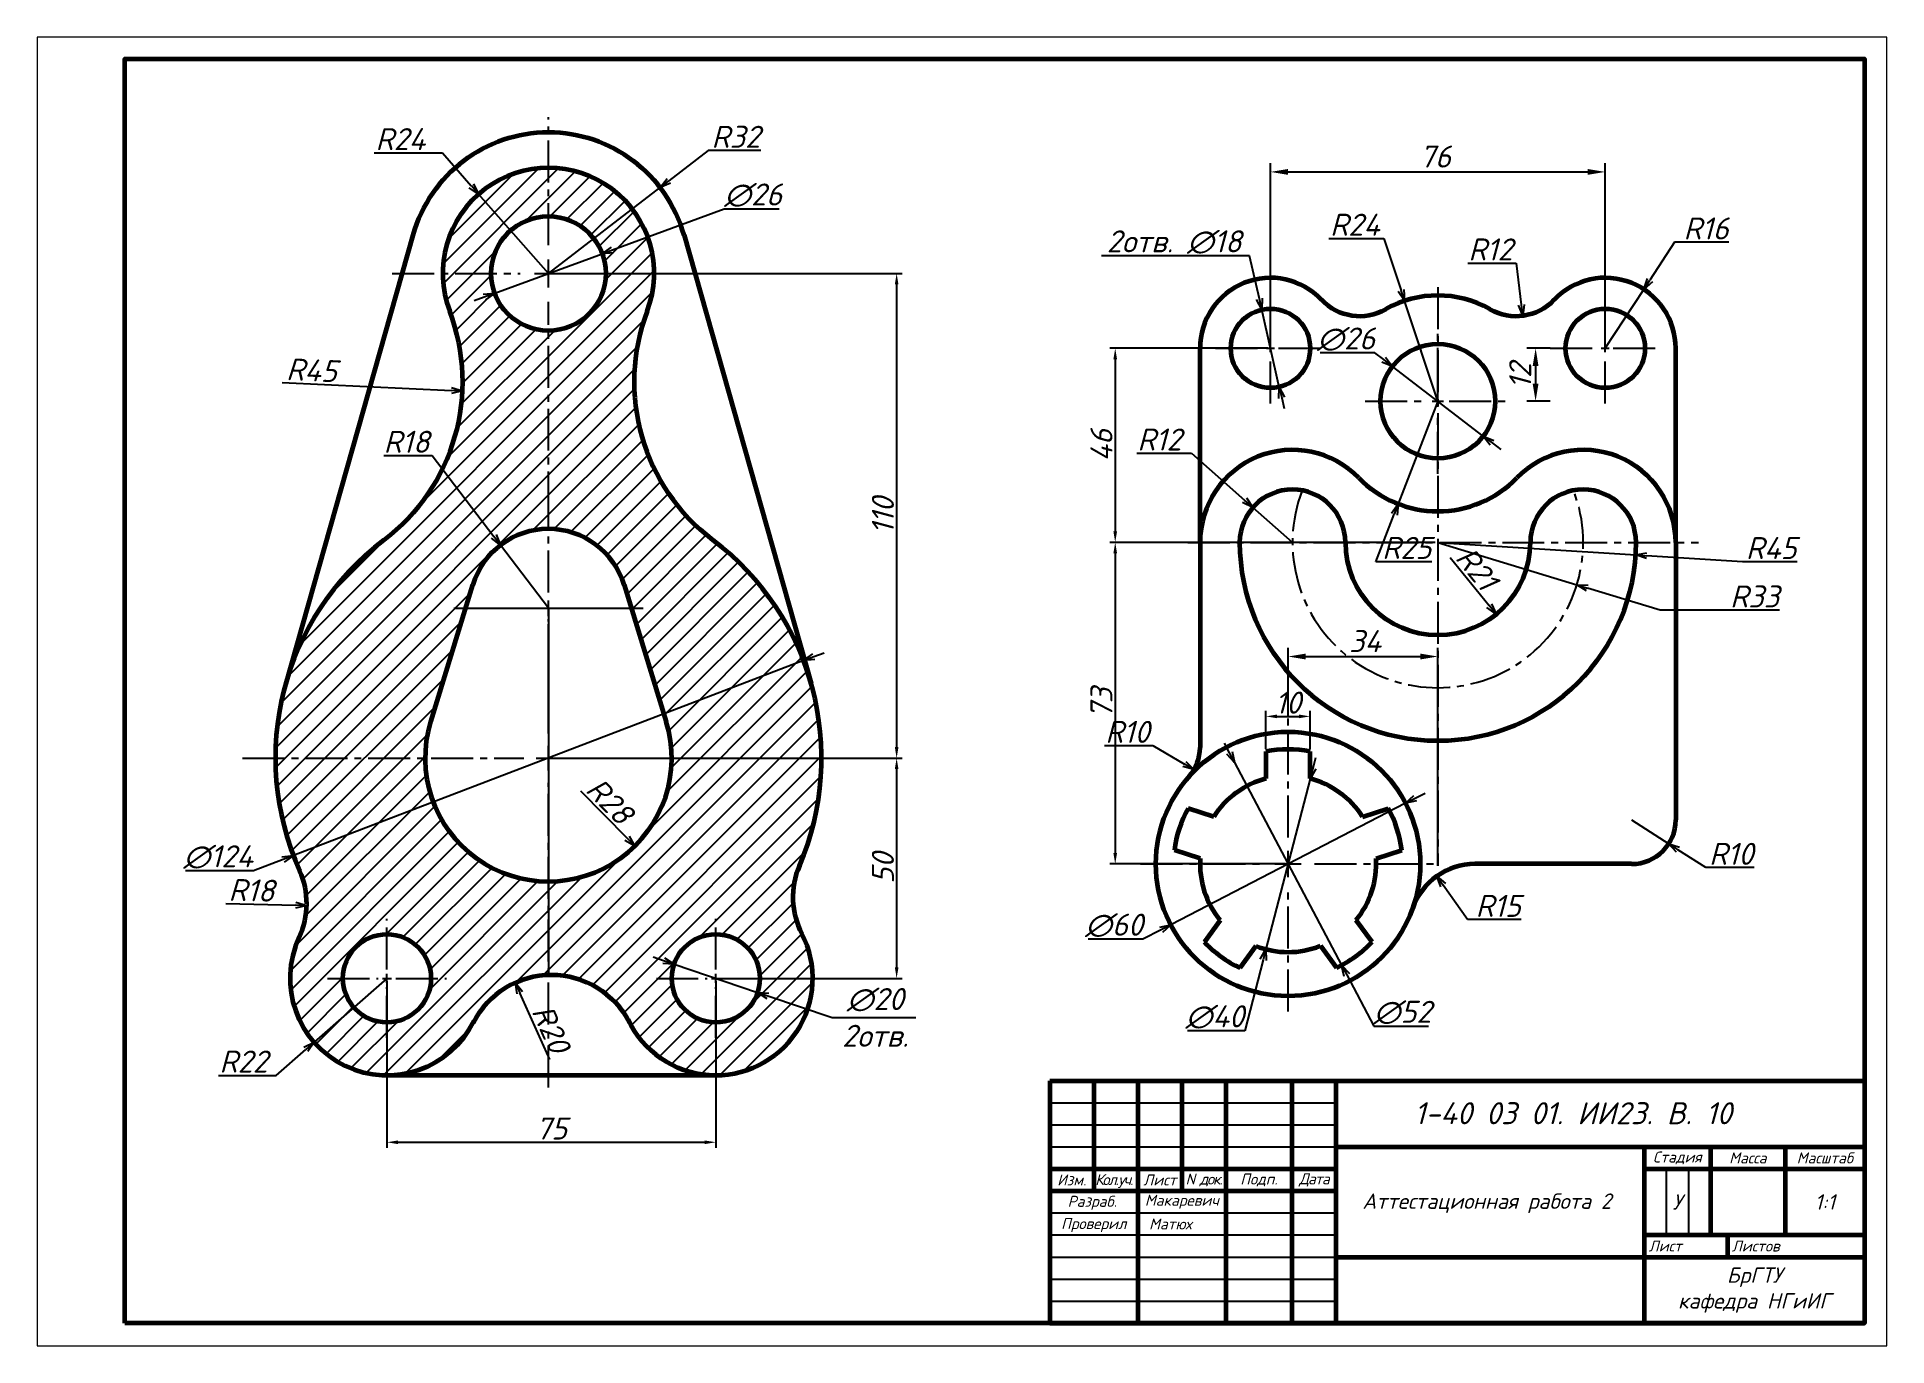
# Paper-space layout 'Лист1' of a CAD drawing. Header units: millimetres. Extents: x -2 to 418, y -3 to 295.
# The model-space entities are those that its viewports show. They can reach past a viewport. Long polylines and large blocks are cut down to what shows.
import ezdxf

# ---------------------------------------------------------------- set-up
doc = ezdxf.new("R2010")
doc.units = ezdxf.units.MM
doc.header["$LTSCALE"] = 0.5
doc.linetypes.add('CENTER2', pattern=[28.575, 19.05, -3.175, 3.175, -3.175])
doc.styles.add('GOST-2.304_Type-B', font='isocpeui.ttf')
doc.styles.add('SPDS', font='isocpeur.ttf', dxfattribs={"oblique": 15})
doc.dimstyles.new('Copy(2) of STANDARD', dxfattribs={"dimscale": 0, "dimtxt": 5, "dimasz": 4, "dimexe": 2, "dimexo": 0, "dimgap": 1, "dimtad": 1, "dimdec": 0, "dimzin": 12, "dimdsep": 46, "dimtxsty": 'SPDS', "dimcen": -3, "dimclrd": 256, "dimclre": 256, "dimadec": 0, "dimazin": 0, "dimtfac": 1, "dimtdec": 0, "dimtmove": 0, "dimatfit": 1, "dimfxl": 1, "dimtolj": 1, "dimtzin": 0, "dimarcsym": 0})
doc.dimstyles.new('SPDS', dxfattribs={"dimscale": 0, "dimtxt": 5, "dimasz": 2.5, "dimexe": 1.25, "dimexo": 0.625, "dimtad": 1, "dimtoh": 1, "dimdec": 0, "dimrnd": 0.001, "dimtxsty": 'SPDS', "dimcen": 2.5, "dimdle": 2, "dimadec": 0, "dimazin": 2, "dimtfac": 1, "dimtdec": 0, "dimtmove": 1, "dimatfit": 3, "dimfxl": 1, "dimtolj": 1, "dimtzin": 0, "dimarcsym": 0})
doc.dimstyles.new('SPDS$3', dxfattribs={"dimscale": 0, "dimtxt": 5, "dimasz": 2.5, "dimexe": 0.18, "dimexo": 0.0625, "dimtad": 1, "dimtoh": 1, "dimdec": 0, "dimrnd": 0.001, "dimzin": 0, "dimdsep": 46, "dimtxsty": 'SPDS', "dimblk": 'OPEN30', "dimblk1": 'OPEN30', "dimblk2": 'OPEN30', "dimcen": 2.5, "dimadec": 0, "dimazin": 0, "dimtfac": 1, "dimtdec": 0, "dimtmove": 0, "dimatfit": 1, "dimfxl": 1, "dimtolj": 1, "dimtzin": 0, "dimarcsym": 0})
doc.dimstyles.new('SPDS$4', dxfattribs={"dimscale": 0, "dimtxt": 5, "dimasz": 2.5, "dimexe": 0.18, "dimexo": 0.0625, "dimtad": 1, "dimtoh": 1, "dimdec": 0, "dimrnd": 0.001, "dimzin": 0, "dimdsep": 46, "dimtxsty": 'SPDS', "dimblk": 'OPEN30', "dimblk2": 'OPEN30', "dimcen": 2.5, "dimadec": 0, "dimazin": 0, "dimtfac": 1, "dimtdec": 0, "dimtmove": 0, "dimatfit": 3, "dimfxl": 1, "dimtolj": 1, "dimtzin": 0, "dimarcsym": 0})

psp = doc.layouts.new('Лист1')

msp = doc.modelspace()

# ---------------------------------------------------------------- texts
at = {"color": 1, "linetype": 'Continuous', "attachment_point": 5, "style": 'GOST-2.304_Type-B'}
for s, insert, char_height, width in [('1-40 03 01. ИИ23. В. 10', (329.13, 47.87), 5, 100.7852), ('Макаревич', (240.32, 27.77), 2.5, 18), ('Матюх', (237.69, 22.73), 2.5, 18)]:
    msp.add_mtext(s, dxfattribs=dict(at, insert=insert, char_height=char_height, width=width))
at = {"linetype": 'Continuous', "style": 'GOST-2.304_Type-B'}
for s, insert, char_height, width, attachment_point in [('Стадия', (352.81, 37.73), 2.5, 13, 5), ('Масса', (368.81, 37.73), 2.5, 15, 5), ('Масштаб', (386.31, 37.73), 2.5, 16, 5), ('Изм.', (215.31, 32.73), 2.5, 8, 5), ('{\\T0.8;Кол.уч.}', (224.91, 32.47), 2.5, 9, 5), ('Лист', (235.31, 32.73), 2.5, 8, 5), ('{\\T0.8;N док.}', (245.31, 32.73), 2.5, 9, 5), ('Подп.', (257.81, 32.73), 2.5, 13, 5), ('{\\T0.9;Дата}', (270.31, 32.73), 2.5, 8, 5), ('{\\C1;Аттестационная работа 2}', (309.56, 27.44), 3.5, 61.571, 5), ('У', (352.81, 27.73), 3.5, 3, 5), ('1:1', (386.31, 27.73), 3.5, 16, 5), ('Разраб.', (219.97, 27.53), 2.5, 18, 5), ('Проверил', (220.31, 22.47), 2.5, 18, 5), ('Лист', (346.31, 17.73), 2.5, 16.8636, 4), ('Листов', (365.17, 17.73), 2.5, 29.1364, 4), ('БрГТУ \\Pкафедра НГиИГ', (370.31, 7.73), 3.5, 48, 5)]:
    msp.add_mtext(s, dxfattribs=dict(at, insert=insert, char_height=char_height, width=width, attachment_point=attachment_point))

# ---------------------------------------------------------------- blocks, each defined once
blk = doc.blocks.new('*U15')
at = {"color": 0, "linetype": 'CENTER2', "transparency": 16777216}
for p, q in [((0, 6), (0, 33.5)), ((-33.5, 0), (-6, 0)), ((6, 0), (33.5, 0)), ((0, -33.5), (0, -6))]:
    blk.add_line(p, q, dxfattribs=at)
at = {"color": 0, "linetype": 'Continuous', "transparency": 16777216}
for p, q in [((-3, 0), (3, 0)), ((0, -3), (0, 3))]:
    blk.add_line(p, q, dxfattribs=at)
blk = doc.blocks.new('*U16')
at = {"color": 0, "linetype": 'CENTER2', "transparency": 16777216}
for p, q in [((0, 2.6), (0, 16.5)), ((-16.5, 0), (-2.6, 0)), ((2.6, 0), (16.5, 0)), ((0, -16.5), (0, -2.6))]:
    blk.add_line(p, q, dxfattribs=at)
at = {"color": 0, "linetype": 'Continuous', "transparency": 16777216}
for p, q in [((-1.3, 0), (1.3, 0)), ((0, -1.3), (0, 1.3))]:
    blk.add_line(p, q, dxfattribs=at)
blk = doc.blocks.new('*U18')
for p, q in [((-4.98, 2.83), (-4.98, -3.31)), ((4.98, 2.83), (4.98, -3.31))]:
    blk.add_line(p, q)
for start, end in [(90, 101.0355), (78.9645, 90)]:
    blk.add_arc((0, -22.69), 26, start, end)
blk = doc.blocks.new('*U19')
at = {"color": 0, "linetype": 'ByBlock', "lineweight": -2, "transparency": 16777216}
blk.add_blockref('*U18', (62.48, 120.26), dxfattribs=at)
for p, rotation in [((40.91, 104.59), 72), ((84.06, 104.59), 288), ((49.15, 79.22), 144), ((75.81, 79.22), 216)]:
    blk.add_blockref('*U18', p, dxfattribs=dict(at, rotation=rotation))
blk = doc.blocks.new('*U20')
at = {"color": 0, "linetype": 'CENTER2', "transparency": 16777216}
for p, q in [((0, 1.8), (0, 12.5)), ((-12.5, 0), (-1.8, 0)), ((1.8, 0), (12.5, 0)), ((0, -12.5), (0, -1.8))]:
    blk.add_line(p, q, dxfattribs=at)
at = {"color": 0, "linetype": 'Continuous', "transparency": 16777216}
for p, q in [((-0.9, 0), (0.9, 0)), ((0, -0.9), (0, 0.9))]:
    blk.add_line(p, q, dxfattribs=at)
blk = doc.blocks.new('*U21')
at = {"color": 0, "linetype": 'CENTER2', "transparency": 16777216}
for p, q in [((0, 1.8), (0, 12.5)), ((-12.5, 0), (-1.8, 0)), ((1.8, 0), (12.5, 0)), ((0, -12.5), (0, -1.8))]:
    blk.add_line(p, q, dxfattribs=at)
at = {"color": 0, "linetype": 'Continuous', "transparency": 16777216}
for p, q in [((-0.9, 0), (0.9, 0)), ((0, -0.9), (0, 0.9))]:
    blk.add_line(p, q, dxfattribs=at)
blk = doc.blocks.new('*D22')
at = {"lineweight": -2, "transparency": 16777216}
for p, q in [((260.44, 221.5), (260.44, 263.54)), ((264.44, 261.54), (332.44, 261.54)), ((336.44, 221.5), (336.44, 263.54))]:
    blk.add_line(p, q, dxfattribs=at)
at = {"lineweight": -3, "transparency": 16777216}
for points in [[(264.44, 262.21), (264.44, 260.88), (260.44, 261.54)], [(332.44, 262.21), (332.44, 260.88), (336.44, 261.54)]]:
    blk.add_solid(points, dxfattribs=at)
at = {"layer": 'Defpoints', "color": 0, "lineweight": -3, "transparency": 16777216}
for p in [(336.44, 261.54), (260.44, 221.5), (336.44, 221.5)]:
    blk.add_point(p, dxfattribs=at)
at = {"color": 0, "transparency": 16777216, "insert": (297.85, 265.04), "char_height": 5, "attachment_point": 5, "style": 'SPDS'}
blk.add_mtext('\\A1;76', dxfattribs=at)
blk = doc.blocks.new('*D26')
at = {"lineweight": -2, "transparency": 16777216}
for p, q in [((323.94, 221.5), (318.63, 221.5)), ((320.63, 217.5), (320.63, 213.5)), ((323.94, 209.5), (318.63, 209.5))]:
    blk.add_line(p, q, dxfattribs=at)
at = {"lineweight": -3, "transparency": 16777216}
for points in [[(319.96, 217.5), (321.29, 217.5), (320.63, 221.5)], [(319.96, 213.5), (321.29, 213.5), (320.63, 209.5)]]:
    blk.add_solid(points, dxfattribs=at)
at = {"layer": 'Defpoints', "color": 0, "lineweight": -3, "transparency": 16777216}
for p in [(323.94, 221.5), (320.63, 209.5), (323.94, 209.5)]:
    blk.add_point(p, dxfattribs=at)
at = {"color": 0, "transparency": 16777216, "insert": (317.13, 215.25), "char_height": 5, "attachment_point": 5, "rotation": 90, "style": 'SPDS'}
blk.add_mtext('\\A1;12', dxfattribs=at)
blk = doc.blocks.new('*D27')
at = {"lineweight": -2, "transparency": 16777216}
for p, q in [((264.44, 137.95), (264.44, 153.54)), ((268.44, 151.54), (294.44, 151.54)), ((298.44, 104.04), (298.44, 153.54))]:
    blk.add_line(p, q, dxfattribs=at)
at = {"lineweight": -3, "transparency": 16777216}
for points in [[(268.44, 152.2), (268.44, 150.87), (264.44, 151.54)], [(294.44, 152.2), (294.44, 150.87), (298.44, 151.54)]]:
    blk.add_solid(points, dxfattribs=at)
at = {"layer": 'Defpoints', "color": 0, "lineweight": -3, "transparency": 16777216}
for p in [(298.44, 151.54), (264.44, 137.95), (298.44, 104.04)]:
    blk.add_point(p, dxfattribs=at)
at = {"color": 0, "transparency": 16777216, "insert": (281.91, 155.04), "char_height": 5, "attachment_point": 5, "style": 'SPDS'}
blk.add_mtext('\\A1;34', dxfattribs=at)
blk = doc.blocks.new('_Open30')
at = {"color": 0, "linetype": 'ByBlock', "lineweight": -2}
for p, q in [((-1, 0.27), (0, 0)), ((0, 0), (-1, -0.27)), ((0, 0), (-1, 0))]:
    blk.add_line(p, q, dxfattribs=at)
blk = doc.blocks.new('*D28')
at = {"color": 0, "lineweight": -2, "transparency": 16777216}
for p, q in [((273.69, 246.43), (286.16, 246.43)), ((286.16, 246.43), (290.08, 234.65)), ((298.44, 209.5), (290.87, 232.27))]:
    blk.add_line(p, q, dxfattribs=at)
at = {"layer": 'Defpoints', "color": 0, "lineweight": -3, "transparency": 16777216}
for p in [(290.87, 232.27), (298.44, 209.5)]:
    blk.add_point(p, dxfattribs=at)
at = {"color": 0, "lineweight": -2, "transparency": 16777216, "xscale": 2.5, "yscale": 2.5, "zscale": 2.5, "rotation": 288.3980994859485}
blk.add_blockref('_Open30', (290.87, 232.27), dxfattribs=at)
at = {"color": 0, "transparency": 16777216, "insert": (279.61, 249.56), "char_height": 5, "attachment_point": 5, "style": 'SPDS'}
blk.add_mtext('\\A1;R24', dxfattribs=at)
blk = doc.blocks.new('*D29')
at = {"color": 0, "lineweight": -2, "transparency": 16777216}
for p, q in [((305.22, 240.83), (316.18, 240.83)), ((316.18, 240.83), (317.39, 231.4))]:
    blk.add_line(p, q, dxfattribs=at)
at = {"layer": 'Defpoints', "color": 0, "lineweight": -3, "transparency": 16777216}
for p in [(316.18, 240.83), (317.71, 228.92)]:
    blk.add_point(p, dxfattribs=at)
at = {"color": 0, "lineweight": -2, "transparency": 16777216, "xscale": 2.5, "yscale": 2.5, "zscale": 2.5, "rotation": 277.3100937656066}
blk.add_blockref('_Open30', (317.71, 228.92), dxfattribs=at)
at = {"color": 0, "transparency": 16777216, "insert": (310.39, 243.95), "char_height": 5, "attachment_point": 5, "style": 'SPDS'}
blk.add_mtext('\\A1;R12', dxfattribs=at)
blk = doc.blocks.new('*D30')
at = {"color": 0, "lineweight": -2, "transparency": 16777216}
for p, q in [((352.19, 245.58), (346.57, 236.98)), ((364.5, 245.58), (352.19, 245.58)), ((336.44, 221.5), (345.2, 234.89))]:
    blk.add_line(p, q, dxfattribs=at)
at = {"layer": 'Defpoints', "color": 0, "lineweight": -3, "transparency": 16777216}
for p in [(345.2, 234.89), (336.44, 221.5)]:
    blk.add_point(p, dxfattribs=at)
at = {"color": 0, "lineweight": -2, "transparency": 16777216, "xscale": 2.5, "yscale": 2.5, "zscale": 2.5, "rotation": 236.8171456549999}
blk.add_blockref('_Open30', (345.2, 234.89), dxfattribs=at)
at = {"color": 0, "transparency": 16777216, "insert": (359.33, 248.71), "char_height": 5, "attachment_point": 5, "style": 'SPDS'}
blk.add_mtext('\\A1;R16', dxfattribs=at)
blk = doc.blocks.new('*D31')
at = {"color": 0, "lineweight": -2, "transparency": 16777216}
for p, q in [((230.06, 197.67), (242.47, 197.67)), ((242.47, 197.67), (254.56, 187.03)), ((265.44, 177.45), (256.43, 185.38))]:
    blk.add_line(p, q, dxfattribs=at)
at = {"layer": 'Defpoints', "color": 0, "lineweight": -3, "transparency": 16777216}
for p in [(256.43, 185.38), (265.44, 177.45)]:
    blk.add_point(p, dxfattribs=at)
at = {"color": 0, "lineweight": -2, "transparency": 16777216, "xscale": 2.5, "yscale": 2.5, "zscale": 2.5, "rotation": 318.6503534260169}
blk.add_blockref('_Open30', (256.43, 185.38), dxfattribs=at)
at = {"color": 0, "transparency": 16777216, "insert": (235.23, 200.8), "char_height": 5, "attachment_point": 5, "style": 'SPDS'}
blk.add_mtext('\\A1;R12', dxfattribs=at)
blk = doc.blocks.new('*D32')
at = {"color": 0, "lineweight": -2, "transparency": 16777216}
for p, q in [((298.44, 209.5), (289.44, 186.18)), ((284.39, 173.07), (288.55, 183.84)), ((297.05, 173.07), (284.39, 173.07))]:
    blk.add_line(p, q, dxfattribs=at)
at = {"layer": 'Defpoints', "color": 0, "lineweight": -3, "transparency": 16777216}
for p in [(298.44, 209.5), (289.44, 186.18)]:
    blk.add_point(p, dxfattribs=at)
at = {"color": 0, "lineweight": -2, "transparency": 16777216, "xscale": 2.5, "yscale": 2.5, "zscale": 2.5, "rotation": 68.90852893885308}
blk.add_blockref('_Open30', (289.44, 186.18), dxfattribs=at)
at = {"color": 0, "transparency": 16777216, "insert": (291.38, 176.2), "char_height": 5, "attachment_point": 5, "style": 'SPDS'}
blk.add_mtext('\\A1;R25', dxfattribs=at)
blk = doc.blocks.new('*D33')
at = {"color": 0, "lineweight": -2, "transparency": 16777216}
blk.add_line((301.22, 174.03), (310.11, 163.1), dxfattribs=at)
at = {"layer": 'Defpoints', "color": 0, "lineweight": -3, "transparency": 16777216}
for p in [(298.44, 177.45), (311.69, 161.16)]:
    blk.add_point(p, dxfattribs=at)
at = {"color": 0, "lineweight": -2, "transparency": 16777216, "xscale": 2.5, "yscale": 2.5, "zscale": 2.5, "rotation": 309.0996612738755}
blk.add_blockref('_Open30', (311.69, 161.16), dxfattribs=at)
at = {"color": 0, "transparency": 16777216, "insert": (307.3, 171.5), "char_height": 5, "attachment_point": 5, "rotation": 309.0997, "style": 'SPDS'}
blk.add_mtext('\\A1;R21', dxfattribs=at)
blk = doc.blocks.new('*D35')
at = {"color": 0, "lineweight": -2, "transparency": 16777216}
for p, q in [((298.44, 177.45), (343.35, 174.59)), ((367.59, 173.04), (345.84, 174.43)), ((380.05, 173.04), (367.59, 173.04))]:
    blk.add_line(p, q, dxfattribs=at)
at = {"layer": 'Defpoints', "color": 0, "lineweight": -3, "transparency": 16777216}
for p in [(298.44, 177.45), (343.35, 174.59)]:
    blk.add_point(p, dxfattribs=at)
at = {"color": 0, "lineweight": -2, "transparency": 16777216, "xscale": 2.5, "yscale": 2.5, "zscale": 2.5, "rotation": 176.3450800889123}
blk.add_blockref('_Open30', (343.35, 174.59), dxfattribs=at)
at = {"color": 0, "transparency": 16777216, "insert": (374.13, 176.16), "char_height": 5, "attachment_point": 5, "style": 'SPDS'}
blk.add_mtext('\\A1;R45', dxfattribs=at)
blk = doc.blocks.new('*D36')
at = {"color": 0, "lineweight": -2, "transparency": 16777216}
for p, q in [((298.44, 177.45), (330.01, 167.82)), ((348.91, 162.06), (332.4, 167.09)), ((376.03, 162.06), (348.91, 162.06))]:
    blk.add_line(p, q, dxfattribs=at)
at = {"layer": 'Defpoints', "color": 0, "lineweight": -3, "transparency": 16777216}
for p in [(298.44, 177.45), (330.01, 167.82)]:
    blk.add_point(p, dxfattribs=at)
at = {"color": 0, "lineweight": -2, "transparency": 16777216, "xscale": 2.5, "yscale": 2.5, "zscale": 2.5, "rotation": 163.034125716645}
blk.add_blockref('_Open30', (330.01, 167.82), dxfattribs=at)
at = {"color": 0, "transparency": 16777216, "insert": (370.36, 165.18), "char_height": 5, "attachment_point": 5, "style": 'SPDS'}
blk.add_mtext('\\A1;R33', dxfattribs=at)
blk = doc.blocks.new('*D37')
at = {"color": 0, "lineweight": -2, "transparency": 16777216}
for p, q in [((342.44, 114.45), (350.85, 109.04)), ((359.25, 103.62), (352.95, 107.68)), ((370.22, 103.62), (359.25, 103.62))]:
    blk.add_line(p, q, dxfattribs=at)
at = {"layer": 'Defpoints', "color": 0, "lineweight": -3, "transparency": 16777216}
for p in [(342.44, 114.45), (350.85, 109.04)]:
    blk.add_point(p, dxfattribs=at)
at = {"color": 0, "lineweight": -2, "transparency": 16777216, "xscale": 2.5, "yscale": 2.5, "zscale": 2.5, "rotation": 147.2099088332485}
blk.add_blockref('_Open30', (350.85, 109.04), dxfattribs=at)
at = {"color": 0, "transparency": 16777216, "insert": (365.05, 106.75), "char_height": 5, "attachment_point": 5, "style": 'SPDS'}
blk.add_mtext('\\A1;R10', dxfattribs=at)
blk = doc.blocks.new('*D39')
at = {"color": 0, "lineweight": -2, "transparency": 16777216}
for p, q in [((305.2, 91.81), (299.65, 99.66)), ((317.32, 91.81), (305.2, 91.81))]:
    blk.add_line(p, q, dxfattribs=at)
at = {"layer": 'Defpoints', "color": 0, "lineweight": -3, "transparency": 16777216}
for p in [(298.2, 101.7), (306.87, 89.45)]:
    blk.add_point(p, dxfattribs=at)
at = {"color": 0, "lineweight": -2, "transparency": 16777216, "xscale": 2.5, "yscale": 2.5, "zscale": 2.5, "rotation": 125.2876802767988}
blk.add_blockref('_Open30', (298.2, 101.7), dxfattribs=at)
at = {"color": 0, "transparency": 16777216, "insert": (312.15, 94.94), "char_height": 5, "attachment_point": 5, "style": 'SPDS'}
blk.add_mtext('\\A1;R15', dxfattribs=at)
blk = doc.blocks.new('*D40')
at = {"color": 0, "lineweight": -2, "transparency": 16777216}
for p, q in [((255.7, 242.5), (222.05, 242.5)), ((257.91, 232.72), (255.7, 242.5)), ((262.43, 212.72), (258.46, 230.28)), ((262.98, 210.28), (263.53, 207.84))]:
    blk.add_line(p, q, dxfattribs=at)
at = {"layer": 'Defpoints', "color": 0, "lineweight": -3, "transparency": 16777216}
for p in [(258.46, 230.28), (262.43, 212.72)]:
    blk.add_point(p, dxfattribs=at)
at = {"color": 0, "lineweight": -2, "transparency": 16777216, "xscale": 2.5, "yscale": 2.5, "zscale": 2.5}
for p, rotation in [((258.46, 230.28), 282.7338378648688), ((262.43, 212.72), 102.7338378648688)]:
    blk.add_blockref('_Open30', p, dxfattribs=dict(at, rotation=rotation))
at = {"color": 0, "transparency": 16777216, "insert": (238.56, 245.62), "char_height": 5, "attachment_point": 5, "style": 'SPDS'}
blk.add_mtext('\\A1;2отв. ∅18', dxfattribs=at)
blk = doc.blocks.new('*D41')
at = {"color": 0, "lineweight": -2, "transparency": 16777216}
for p, q in [((284.15, 220.45), (271.69, 220.45)), ((286.14, 218.93), (284.15, 220.45)), ((308.76, 201.59), (288.12, 217.41)), ((310.74, 200.07), (312.73, 198.55))]:
    blk.add_line(p, q, dxfattribs=at)
at = {"layer": 'Defpoints', "color": 0, "lineweight": -3, "transparency": 16777216}
for p in [(288.12, 217.41), (308.76, 201.59)]:
    blk.add_point(p, dxfattribs=at)
at = {"color": 0, "lineweight": -2, "transparency": 16777216, "xscale": 2.5, "yscale": 2.5, "zscale": 2.5}
for p, rotation in [((288.12, 217.41), 322.5368519181424), ((308.76, 201.59), 142.5368519181424)]:
    blk.add_blockref('_Open30', p, dxfattribs=dict(at, rotation=rotation))
at = {"color": 0, "transparency": 16777216, "insert": (277.61, 223.57), "char_height": 5, "attachment_point": 5, "style": 'SPDS'}
blk.add_mtext('\\A1;∅26', dxfattribs=at)
blk = doc.blocks.new('*U42')
at = {"lineweight": 60}
for p, q in [((-4.95, -3.31), (-4.95, 2.83)), ((5, -3.31), (5, 2.83))]:
    blk.add_line(p, q, dxfattribs=at)
blk.add_arc((0.02, -22.69), 26, 78.9645, 101.1395, dxfattribs=at)
blk = doc.blocks.new('*U43')
at = {"color": 0, "linetype": 'ByBlock', "lineweight": -2, "transparency": 16777216}
blk.add_blockref('*U42', (62.46, 120.26), dxfattribs=at)
for p, rotation in [((40.9, 104.56), 71.99999999999997), ((84.05, 104.61), 288), ((49.17, 79.21), 144), ((75.83, 79.24), 215.9999999999999)]:
    blk.add_blockref('*U42', p, dxfattribs=dict(at, rotation=rotation))
blk = doc.blocks.new('*D44')
at = {"color": 0, "lineweight": -2, "transparency": 16777216}
for p, q in [((291.08, 118.26), (237.81, 90.65)), ((293.3, 119.41), (295.52, 120.56)), ((235.59, 89.5), (231.48, 87.37)), ((231.48, 87.37), (219.01, 87.37))]:
    blk.add_line(p, q, dxfattribs=at)
at = {"layer": 'Defpoints', "color": 0, "lineweight": -3, "transparency": 16777216}
for p in [(291.08, 118.26), (237.81, 90.65)]:
    blk.add_point(p, dxfattribs=at)
at = {"color": 0, "lineweight": -2, "transparency": 16777216, "xscale": 2.5, "yscale": 2.5, "zscale": 2.5}
for p, rotation in [((291.08, 118.26), 207.3928859262557), ((237.81, 90.65), 27.39288592625571)]:
    blk.add_blockref('_Open30', p, dxfattribs=dict(at, rotation=rotation))
at = {"color": 0, "transparency": 16777216, "insert": (224.93, 90.5), "char_height": 5, "attachment_point": 5, "style": 'SPDS'}
blk.add_mtext('\\A1;∅60', dxfattribs=at)
blk = doc.blocks.new('*D45')
at = {"color": 0, "lineweight": -2, "transparency": 16777216}
for p, q in [((270.11, 126.23), (270.74, 128.65)), ((269.48, 123.81), (259.41, 85.1)), ((258.78, 82.68), (254.59, 66.58)), ((254.59, 66.58), (241.62, 66.58))]:
    blk.add_line(p, q, dxfattribs=at)
at = {"layer": 'Defpoints', "color": 0, "lineweight": -3, "transparency": 16777216}
for p in [(269.48, 123.81), (259.41, 85.1)]:
    blk.add_point(p, dxfattribs=at)
at = {"color": 0, "lineweight": -2, "transparency": 16777216, "xscale": 2.5, "yscale": 2.5, "zscale": 2.5}
for p, rotation in [((269.48, 123.81), 255.4175714575104), ((259.41, 85.1), 75.41757145751035)]:
    blk.add_blockref('_Open30', p, dxfattribs=dict(at, rotation=rotation))
at = {"color": 0, "transparency": 16777216, "insert": (247.79, 69.71), "char_height": 5, "attachment_point": 5, "style": 'SPDS'}
blk.add_mtext('\\A1;∅40', dxfattribs=at)
blk = doc.blocks.new('*D46')
at = {"color": 0, "lineweight": -2, "transparency": 16777216}
for p, q in [((251.14, 129.66), (249.97, 131.87)), ((252.3, 127.45), (276.58, 81.46)), ((277.75, 79.25), (283.89, 67.61)), ((283.89, 67.61), (296.35, 67.61))]:
    blk.add_line(p, q, dxfattribs=at)
at = {"layer": 'Defpoints', "color": 0, "lineweight": -3, "transparency": 16777216}
for p in [(252.3, 127.45), (276.58, 81.46)]:
    blk.add_point(p, dxfattribs=at)
at = {"color": 0, "lineweight": -2, "transparency": 16777216, "xscale": 2.5, "yscale": 2.5, "zscale": 2.5}
for p, rotation in [((252.3, 127.45), 297.8266816964917), ((276.58, 81.46), 117.8266816964917)]:
    blk.add_blockref('_Open30', p, dxfattribs=dict(at, rotation=rotation))
at = {"color": 0, "transparency": 16777216, "insert": (290.43, 70.73), "char_height": 5, "attachment_point": 5, "style": 'SPDS'}
blk.add_mtext('\\A1;∅52', dxfattribs=at)
blk = doc.blocks.new('*D47')
at = {"color": 0, "lineweight": -2, "transparency": 16777216}
for p, q in [((259.42, 130.59), (259.42, 139.2)), ((269.42, 130.6), (269.42, 139.2)), ((261.92, 137.95), (266.92, 137.95))]:
    blk.add_line(p, q, dxfattribs=at)
at = {"color": 0, "lineweight": -3, "transparency": 16777216}
for points in [[(261.92, 138.37), (261.92, 137.54), (259.42, 137.95)], [(266.92, 138.37), (266.92, 137.54), (269.42, 137.95)]]:
    blk.add_solid(points, dxfattribs=at)
at = {"layer": 'Defpoints', "color": 0, "lineweight": -3, "transparency": 16777216}
for p in [(269.42, 137.95), (259.42, 129.96), (269.42, 129.97)]:
    blk.add_point(p, dxfattribs=at)
at = {"color": 0, "transparency": 16777216, "insert": (264.42, 141.08), "char_height": 5, "attachment_point": 5, "style": 'SPDS'}
blk.add_mtext('\\A1;10', dxfattribs=at)
blk = doc.blocks.new('*U48')
at = {"color": 0, "linetype": 'CENTER2', "lineweight": -3, "transparency": 16777216}
for p, q in [((0, 3.6), (0, 21.5)), ((-21.5, 0), (-3.6, 0)), ((3.6, 0), (21.5, 0)), ((0, -21.5), (0, -3.6))]:
    blk.add_line(p, q, dxfattribs=at)
at = {"color": 0, "linetype": 'Continuous', "lineweight": -3, "transparency": 16777216}
for p, q in [((-1.8, 0), (1.8, 0)), ((0, -1.8), (0, 1.8))]:
    blk.add_line(p, q, dxfattribs=at)
blk = doc.blocks.new('*U49')
at = {"color": 0, "linetype": 'CENTER2', "lineweight": -3, "transparency": 16777216}
for p, q in [((0, 5.6), (0, 31.5)), ((-69.47, 0), (-5.6, 0)), ((5.6, 0), (67.44, 0)), ((0, -74.78), (0, -5.6))]:
    blk.add_line(p, q, dxfattribs=at)
at = {"color": 0, "linetype": 'Continuous', "lineweight": -3, "transparency": 16777216}
for p, q in [((-2.8, 0), (2.8, 0)), ((0, -2.8), (0, 2.8))]:
    blk.add_line(p, q, dxfattribs=at)
blk = doc.blocks.new('*U50')
at = {"color": 0, "linetype": 'CENTER2', "lineweight": -3, "transparency": 16777216}
for p, q in [((0, 6.4), (0, 35.5)), ((-35.5, 0), (-6.4, 0)), ((6.4, 0), (35.5, 0)), ((0, -54.5), (0, -6.4))]:
    blk.add_line(p, q, dxfattribs=at)
at = {"color": 0, "linetype": 'Continuous', "lineweight": -3, "transparency": 16777216}
for p, q in [((-3.2, 0), (3.2, 0)), ((0, -3.2), (0, 3.2))]:
    blk.add_line(p, q, dxfattribs=at)
blk = doc.blocks.new('*D51')
at = {"color": 0, "lineweight": -2, "transparency": 16777216}
for p, q in [((259.82, 221.5), (223.94, 221.5)), ((225.19, 219), (225.19, 179.95)), ((297.82, 177.45), (223.94, 177.45))]:
    blk.add_line(p, q, dxfattribs=at)
at = {"color": 0, "lineweight": -3, "transparency": 16777216}
for points in [[(224.77, 219), (225.6, 219), (225.19, 221.5)], [(224.77, 179.95), (225.6, 179.95), (225.19, 177.45)]]:
    blk.add_solid(points, dxfattribs=at)
at = {"layer": 'Defpoints', "color": 0, "lineweight": -3, "transparency": 16777216}
for p in [(260.44, 221.5), (225.19, 177.45), (298.44, 177.45)]:
    blk.add_point(p, dxfattribs=at)
at = {"color": 0, "lineweight": -3, "transparency": 16777216, "insert": (222.06, 199.48), "char_height": 5, "attachment_point": 5, "rotation": 90, "style": 'SPDS'}
blk.add_mtext('\\A1;46', dxfattribs=at)
blk = doc.blocks.new('*D53')
at = {"color": 0, "lineweight": -2, "transparency": 16777216}
for p, q in [((297.82, 177.45), (223.94, 177.45)), ((225.19, 174.95), (225.19, 106.95)), ((263.82, 104.45), (223.94, 104.45))]:
    blk.add_line(p, q, dxfattribs=at)
at = {"color": 0, "lineweight": -3, "transparency": 16777216}
for points in [[(224.77, 174.95), (225.6, 174.95), (225.19, 177.45)], [(224.77, 106.95), (225.6, 106.95), (225.19, 104.45)]]:
    blk.add_solid(points, dxfattribs=at)
at = {"layer": 'Defpoints', "color": 0, "lineweight": -3, "transparency": 16777216}
for p in [(298.44, 177.45), (225.19, 104.45), (264.44, 104.45)]:
    blk.add_point(p, dxfattribs=at)
at = {"color": 0, "lineweight": -3, "transparency": 16777216, "insert": (222.06, 140.95), "char_height": 5, "attachment_point": 5, "rotation": 90, "style": 'SPDS'}
blk.add_mtext('\\A1;73', dxfattribs=at)
blk = doc.blocks.new('*D54')
at = {"color": 0, "lineweight": -2, "transparency": 16777216}
for p, q in [((111.06, 243.83), (136.43, 253.13)), ((136.43, 253.13), (148.9, 253.13)), ((84.3, 234.01), (108.71, 242.97)), ((81.95, 233.15), (79.61, 232.29))]:
    blk.add_line(p, q, dxfattribs=at)
at = {"layer": 'Defpoints', "color": 0, "lineweight": -3, "transparency": 16777216}
for p in [(108.71, 242.97), (84.3, 234.01)]:
    blk.add_point(p, dxfattribs=at)
at = {"color": 0, "lineweight": -2, "transparency": 16777216, "xscale": 2.5, "yscale": 2.5, "zscale": 2.5}
for p, rotation in [((108.71, 242.97), 200.1365614054391), ((84.3, 234.01), 20.13656140543912)]:
    blk.add_blockref('_Open30', p, dxfattribs=dict(at, rotation=rotation))
at = {"color": 0, "lineweight": -3, "transparency": 16777216, "insert": (142.98, 256.26), "char_height": 5, "attachment_point": 5, "style": 'SPDS'}
blk.add_mtext('\\A1;∅26', dxfattribs=at)
blk = doc.blocks.new('*D55')
at = {"color": 0, "lineweight": -2, "transparency": 16777216}
for p, q in [((122.66, 82.47), (120.29, 83.27)), ((125.03, 81.68), (143.98, 75.3)), ((146.35, 74.51), (160.91, 69.62)), ((160.91, 69.62), (179.91, 69.62))]:
    blk.add_line(p, q, dxfattribs=at)
at = {"layer": 'Defpoints', "color": 0, "lineweight": -3, "transparency": 16777216}
for p in [(125.03, 81.68), (143.98, 75.3)]:
    blk.add_point(p, dxfattribs=at)
at = {"color": 0, "lineweight": -2, "transparency": 16777216, "xscale": 2.5, "yscale": 2.5, "zscale": 2.5}
for p, rotation in [((125.03, 81.68), 341.4211899743268), ((143.98, 75.3), 161.4211899743268)]:
    blk.add_blockref('_Open30', p, dxfattribs=dict(at, rotation=rotation))
at = {"color": 0, "lineweight": -3, "transparency": 16777216, "insert": (170.72, 69.62), "char_height": 5, "attachment_point": 5, "style": 'SPDS'}
blk.add_mtext('\\A1;∅20\\P2отв.', dxfattribs=at)
blk = doc.blocks.new('*D57')
at = {"color": 0, "lineweight": -2, "transparency": 16777216}
for p, q in [((222.79, 131.31), (233.76, 131.31)), ((233.76, 131.31), (240.91, 127.12))]:
    blk.add_line(p, q, dxfattribs=at)
at = {"layer": 'Defpoints', "color": 0, "lineweight": -3, "transparency": 16777216}
for p in [(234.44, 130.91), (243.07, 125.86)]:
    blk.add_point(p, dxfattribs=at)
at = {"color": 0, "lineweight": -2, "transparency": 16777216, "xscale": 2.5, "yscale": 2.5, "zscale": 2.5, "rotation": 329.6582465202528}
blk.add_blockref('_Open30', (243.07, 125.86), dxfattribs=at)
at = {"color": 0, "lineweight": -3, "transparency": 16777216, "insert": (227.96, 134.44), "char_height": 5, "attachment_point": 5, "style": 'SPDS'}
blk.add_mtext('\\A1;R10', dxfattribs=at)
blk = doc.blocks.new('*D58')
at = {"color": 0, "lineweight": -2, "transparency": 16777216}
for p, q in [((156.75, 151.52), (159.09, 152.41)), ((154.42, 150.63), (38.59, 106.35)), ((36.26, 105.46), (29.58, 102.91)), ((29.58, 102.91), (14.11, 102.91))]:
    blk.add_line(p, q, dxfattribs=at)
at = {"layer": 'Defpoints', "color": 0, "lineweight": -3, "transparency": 16777216}
for p in [(154.42, 150.63), (38.59, 106.35)]:
    blk.add_point(p, dxfattribs=at)
at = {"color": 0, "lineweight": -2, "transparency": 16777216, "xscale": 2.5, "yscale": 2.5, "zscale": 2.5}
for p, rotation in [((154.42, 150.63), 200.9180335397236), ((38.59, 106.35), 20.91803353972358)]:
    blk.add_blockref('_Open30', p, dxfattribs=dict(at, rotation=rotation))
at = {"color": 0, "lineweight": -3, "transparency": 16777216, "insert": (21.53, 106.03), "char_height": 5, "attachment_point": 5, "style": 'SPDS'}
blk.add_mtext('\\A1;∅124', dxfattribs=at)
blk = doc.blocks.new('*D59')
at = {"color": 0, "lineweight": -2, "transparency": 16777216}
blk.add_line((23.25, 95.49), (39.13, 95.12), dxfattribs=at)
at = {"layer": 'Defpoints', "color": 0, "lineweight": -3, "transparency": 16777216}
for p in [(23.63, 95.48), (41.63, 95.06)]:
    blk.add_point(p, dxfattribs=at)
at = {"color": 0, "lineweight": -2, "transparency": 16777216, "xscale": 2.5, "yscale": 2.5, "zscale": 2.5, "rotation": 358.6645232869307}
blk.add_blockref('_Open30', (41.63, 95.06), dxfattribs=at)
at = {"color": 0, "lineweight": -3, "transparency": 16777216, "insert": (29.11, 98.48), "char_height": 5, "attachment_point": 5, "rotation": 358.6645, "style": 'SPDS'}
blk.add_mtext('\\A1;R18', dxfattribs=at)
blk = doc.blocks.new('*D60')
at = {"color": 0, "lineweight": -2, "transparency": 16777216}
for p, q in [((59.84, 78.49), (43.29, 64.01)), ((34.68, 56.47), (41.4, 62.36)), ((21.62, 56.47), (34.68, 56.47))]:
    blk.add_line(p, q, dxfattribs=at)
at = {"layer": 'Defpoints', "color": 0, "lineweight": -3, "transparency": 16777216}
for p in [(59.84, 78.49), (43.29, 64.01)]:
    blk.add_point(p, dxfattribs=at)
at = {"color": 0, "lineweight": -2, "transparency": 16777216, "xscale": 2.5, "yscale": 2.5, "zscale": 2.5, "rotation": 41.17824354230622}
blk.add_blockref('_Open30', (43.29, 64.01), dxfattribs=at)
at = {"color": 0, "lineweight": -3, "transparency": 16777216, "insert": (27.29, 59.6), "char_height": 5, "attachment_point": 5, "style": 'SPDS'}
blk.add_mtext('\\A1;R22', dxfattribs=at)
blk = doc.blocks.new('*D61')
at = {"color": 0, "lineweight": -2, "transparency": 16777216}
blk.add_line((96.81, 60.05), (90.03, 75.22), dxfattribs=at)
at = {"layer": 'Defpoints', "color": 0, "lineweight": -3, "transparency": 16777216}
for p in [(89.01, 77.5), (97.18, 59.24)]:
    blk.add_point(p, dxfattribs=at)
at = {"color": 0, "lineweight": -2, "transparency": 16777216, "xscale": 2.5, "yscale": 2.5, "zscale": 2.5, "rotation": 114.0798268699159}
blk.add_blockref('_Open30', (89.01, 77.5), dxfattribs=at)
at = {"color": 0, "lineweight": -3, "transparency": 16777216, "insert": (97.1, 67.07), "char_height": 5, "attachment_point": 5, "rotation": 294.0798, "style": 'SPDS'}
blk.add_mtext('\\A1;R20', dxfattribs=at)
blk = doc.blocks.new('*D62')
at = {"color": 0, "lineweight": -2, "transparency": 16777216}
blk.add_line((103.8, 121.06), (114.36, 110.29), dxfattribs=at)
at = {"layer": 'Defpoints', "color": 0, "lineweight": -3, "transparency": 16777216}
for p in [(96.51, 128.49), (116.11, 108.5)]:
    blk.add_point(p, dxfattribs=at)
at = {"color": 0, "lineweight": -2, "transparency": 16777216, "xscale": 2.5, "yscale": 2.5, "zscale": 2.5, "rotation": 314.4525299684489}
blk.add_blockref('_Open30', (116.11, 108.5), dxfattribs=at)
at = {"color": 0, "lineweight": -3, "transparency": 16777216, "insert": (110.44, 118.75), "char_height": 5, "attachment_point": 5, "rotation": 314.4525, "style": 'SPDS'}
blk.add_mtext('\\A1;R28', dxfattribs=at)
blk = doc.blocks.new('*D63')
at = {"color": 0, "lineweight": -2, "transparency": 16777216}
for p, q in [((59.12, 197.16), (70.08, 197.16)), ((70.08, 197.16), (84.08, 178.8)), ((96.51, 162.49), (85.6, 176.81))]:
    blk.add_line(p, q, dxfattribs=at)
at = {"layer": 'Defpoints', "color": 0, "lineweight": -3, "transparency": 16777216}
for p in [(85.6, 176.81), (96.51, 162.49)]:
    blk.add_point(p, dxfattribs=at)
at = {"color": 0, "lineweight": -2, "transparency": 16777216, "xscale": 2.5, "yscale": 2.5, "zscale": 2.5, "rotation": 307.3095575436734}
blk.add_blockref('_Open30', (85.6, 176.81), dxfattribs=at)
at = {"color": 0, "lineweight": -3, "transparency": 16777216, "insert": (64.29, 200.29), "char_height": 5, "attachment_point": 5, "style": 'SPDS'}
blk.add_mtext('\\A1;R18', dxfattribs=at)
blk = doc.blocks.new('*D64')
at = {"color": 0, "lineweight": -2, "transparency": 16777216}
blk.add_line((36.08, 213.71), (74.5, 211.95), dxfattribs=at)
at = {"layer": 'Defpoints', "color": 0, "lineweight": -3, "transparency": 16777216}
for p in [(32.04, 213.89), (76.99, 211.83)]:
    blk.add_point(p, dxfattribs=at)
at = {"color": 0, "lineweight": -2, "transparency": 16777216, "xscale": 2.5, "yscale": 2.5, "zscale": 2.5, "rotation": 357.3817369214389}
blk.add_blockref('_Open30', (76.99, 211.83), dxfattribs=at)
at = {"color": 0, "lineweight": -3, "transparency": 16777216, "insert": (42.76, 216.53), "char_height": 5, "attachment_point": 5, "rotation": 357.3817, "style": 'SPDS'}
blk.add_mtext('\\A1;R45', dxfattribs=at)
blk = doc.blocks.new('*D65')
at = {"color": 0, "lineweight": -2, "transparency": 16777216}
for p, q in [((56.97, 265.86), (72.43, 265.86)), ((72.43, 265.86), (79, 258.39)), ((96.51, 238.49), (80.66, 256.51))]:
    blk.add_line(p, q, dxfattribs=at)
at = {"layer": 'Defpoints', "color": 0, "lineweight": -3, "transparency": 16777216}
for p in [(80.66, 256.51), (96.51, 238.49)]:
    blk.add_point(p, dxfattribs=at)
at = {"color": 0, "lineweight": -2, "transparency": 16777216, "xscale": 2.5, "yscale": 2.5, "zscale": 2.5, "rotation": 311.3308136702956}
blk.add_blockref('_Open30', (80.66, 256.51), dxfattribs=at)
at = {"color": 0, "lineweight": -3, "transparency": 16777216, "insert": (62.89, 268.99), "char_height": 5, "attachment_point": 5, "style": 'SPDS'}
blk.add_mtext('\\A1;R24', dxfattribs=at)
blk = doc.blocks.new('*D66')
at = {"color": 0, "lineweight": -2, "transparency": 16777216}
for p, q in [((132.75, 266.39), (123.84, 259.54)), ((144.72, 266.39), (132.75, 266.39)), ((96.51, 238.49), (121.86, 258.01))]:
    blk.add_line(p, q, dxfattribs=at)
at = {"layer": 'Defpoints', "color": 0, "lineweight": -3, "transparency": 16777216}
for p in [(121.86, 258.01), (96.51, 238.49)]:
    blk.add_point(p, dxfattribs=at)
at = {"color": 0, "lineweight": -2, "transparency": 16777216, "xscale": 2.5, "yscale": 2.5, "zscale": 2.5, "rotation": 217.5915670246306}
blk.add_blockref('_Open30', (121.86, 258.01), dxfattribs=at)
at = {"color": 0, "lineweight": -3, "transparency": 16777216, "insert": (139.05, 269.52), "char_height": 5, "attachment_point": 5, "style": 'SPDS'}
blk.add_mtext('\\A1;R32', dxfattribs=at)
blk = doc.blocks.new('*D67')
at = {"color": 0, "lineweight": -2, "transparency": 16777216}
for p, q in [((97.13, 238.49), (176.81, 238.49)), ((175.56, 235.99), (175.56, 130.99)), ((97.13, 128.49), (176.81, 128.49))]:
    blk.add_line(p, q, dxfattribs=at)
at = {"color": 0, "lineweight": -3, "transparency": 16777216}
for points in [[(175.15, 235.99), (175.98, 235.99), (175.56, 238.49)], [(175.15, 130.99), (175.98, 130.99), (175.56, 128.49)]]:
    blk.add_solid(points, dxfattribs=at)
at = {"layer": 'Defpoints', "color": 0, "lineweight": -3, "transparency": 16777216}
for p in [(96.51, 238.49), (96.51, 128.49), (175.56, 128.49)]:
    blk.add_point(p, dxfattribs=at)
at = {"color": 0, "lineweight": -3, "transparency": 16777216, "insert": (172.44, 183.49), "char_height": 5, "attachment_point": 5, "rotation": 90, "style": 'SPDS'}
blk.add_mtext('\\A1;110', dxfattribs=at)
blk = doc.blocks.new('*D69')
at = {"color": 0, "lineweight": -2, "transparency": 16777216}
for p, q in [((176.19, 128.49), (176.81, 128.49)), ((175.56, 125.99), (175.56, 80.99)), ((135.13, 78.49), (176.81, 78.49))]:
    blk.add_line(p, q, dxfattribs=at)
at = {"color": 0, "lineweight": -3, "transparency": 16777216}
for points in [[(175.15, 125.99), (175.98, 125.99), (175.56, 128.49)], [(175.15, 80.99), (175.98, 80.99), (175.56, 78.49)]]:
    blk.add_solid(points, dxfattribs=at)
at = {"layer": 'Defpoints', "color": 0, "lineweight": -3, "transparency": 16777216}
for p in [(175.56, 128.49), (134.51, 78.49), (175.56, 78.49)]:
    blk.add_point(p, dxfattribs=at)
at = {"color": 0, "lineweight": -3, "transparency": 16777216, "insert": (172.44, 103.49), "char_height": 5, "attachment_point": 5, "rotation": 90, "style": 'SPDS'}
blk.add_mtext('\\A1;50', dxfattribs=at)
blk = doc.blocks.new('*D71')
at = {"color": 0, "lineweight": -2, "transparency": 16777216}
for p, q in [((59.84, 77.86), (59.84, 40.03)), ((134.51, 77.86), (134.51, 40.03)), ((62.34, 41.28), (132.01, 41.28))]:
    blk.add_line(p, q, dxfattribs=at)
at = {"color": 0, "lineweight": -3, "transparency": 16777216}
for points in [[(62.34, 41.69), (62.34, 40.86), (59.84, 41.28)], [(132.01, 41.69), (132.01, 40.86), (134.51, 41.28)]]:
    blk.add_solid(points, dxfattribs=at)
at = {"layer": 'Defpoints', "color": 0, "lineweight": -3, "transparency": 16777216}
for p in [(59.84, 78.49), (134.51, 78.49), (134.51, 41.28)]:
    blk.add_point(p, dxfattribs=at)
at = {"color": 0, "lineweight": -3, "transparency": 16777216, "insert": (97.18, 44.4), "char_height": 5, "attachment_point": 5, "style": 'SPDS'}
blk.add_mtext('\\A1;75', dxfattribs=at)
blk = doc.blocks.new('*U73')
at = {"color": 0, "linetype": 'CENTER2', "lineweight": -3, "transparency": 16777216}
for p, q in [((0, 2), (0, 13.5)), ((-13.5, 0), (-2, 0)), ((2, 0), (13.5, 0)), ((0, -13.5), (0, -2))]:
    blk.add_line(p, q, dxfattribs=at)
at = {"color": 0, "linetype": 'Continuous', "lineweight": -3, "transparency": 16777216}
for p, q in [((-1, 0), (1, 0)), ((0, -1), (0, 1))]:
    blk.add_line(p, q, dxfattribs=at)
blk = doc.blocks.new('*U74')
at = {"color": 0, "linetype": 'CENTER2', "lineweight": -3, "transparency": 16777216}
for p, q in [((0, 2), (0, 13.5)), ((-13.5, 0), (-2, 0)), ((2, 0), (13.5, 0)), ((0, -13.5), (0, -2))]:
    blk.add_line(p, q, dxfattribs=at)
at = {"color": 0, "linetype": 'Continuous', "lineweight": -3, "transparency": 16777216}
for p, q in [((-1, 0), (1, 0)), ((0, -1), (0, 1))]:
    blk.add_line(p, q, dxfattribs=at)

# ---------------------------------------------------------------- dimensions: what is measured, and where the dimension line sits
at = {"lineweight": -3}
for center, mpoint, picture, middle in [((96.51, 238.49), (80.66, 256.51), '*D65', (62.89, 265.86)), ((96.51, 238.49), (121.86, 258.01), '*D66', (139.05, 266.39)), ((32.04, 213.89), (76.99, 211.83), '*D64', (42.61, 213.41)), ((96.51, 162.49), (85.6, 176.81), '*D63', (64.29, 197.16)), ((234.44, 130.91), (243.07, 125.86), '*D57', (227.96, 131.31)), ((96.51, 128.49), (116.11, 108.5), '*D62', (108.2, 116.57)), ((23.63, 95.48), (41.63, 95.06), '*D59', (29.04, 95.35)), ((59.84, 78.49), (43.29, 64.01), '*D60', (27.29, 56.47)), ((97.18, 59.24), (89.01, 77.5), '*D61', (94.25, 65.8))]:
    dim = msp.add_radius_dim(center=center, mpoint=mpoint, dimstyle='SPDS$4', override={"dimscale": 1}, dxfattribs=at)
    dim.commit()
    dim.dimension.update_dxf_attribs({"geometry": picture, "text_midpoint": middle, "dimtype": 164})
for base, p1, p2, picture, middle in [((336.44, 261.54), (260.44, 221.5), (336.44, 221.5), '*D22', (297.85, 261.54)), ((298.44, 151.54), (264.44, 137.95), (298.44, 104.04), '*D27', (281.91, 151.54))]:
    dim = msp.add_linear_dim(base=base, p1=p1, p2=p2, dimstyle='Copy(2) of STANDARD', override={"dimscale": 1})
    dim.commit()
    dim.dimension.update_dxf_attribs({"geometry": picture, "text_midpoint": middle, "dimtype": 160})
for p1, p2, picture, middle in [((84.3, 234.01), (108.71, 242.97), '*D54', (142.98, 253.13)), ((154.42, 150.63), (38.59, 106.35), '*D58', (21.53, 102.91))]:
    dim = msp.add_diameter_dim_2p(p1=p1, p2=p2, dimstyle='SPDS$3', override={"dimscale": 1}, dxfattribs=at)
    dim.commit()
    dim.dimension.update_dxf_attribs({"geometry": picture, "text_midpoint": middle, "dimtype": 163})
dim = msp.add_diameter_dim_2p(p1=(262.43, 212.72), p2=(258.46, 230.28), text='2отв. <>', dimstyle='SPDS$3', override={"dimscale": 1})
dim.commit()
dim.dimension.update_dxf_attribs({"geometry": '*D40', "text_midpoint": (238.56, 242.5), "dimtype": 163})
for center, mpoint, picture, middle in [((298.44, 209.5), (290.87, 232.27), '*D28', (279.61, 246.43)), ((336.44, 221.5), (345.2, 234.89), '*D30', (359.33, 245.58)), ((316.18, 240.83), (317.71, 228.92), '*D29', (310.39, 240.83)), ((298.44, 209.5), (289.44, 186.18), '*D32', (291.38, 173.07)), ((265.44, 177.45), (256.43, 185.38), '*D31', (235.23, 197.67)), ((298.44, 177.45), (343.35, 174.59), '*D35', (367.59, 173.04)), ((298.44, 177.45), (311.69, 161.16), '*D33', (304.88, 169.53)), ((298.44, 177.45), (330.01, 167.82), '*D36', (370.36, 162.06)), ((306.87, 89.45), (298.2, 101.7), '*D39', (312.15, 91.81))]:
    dim = msp.add_radius_dim(center=center, mpoint=mpoint, dimstyle='SPDS$4', override={"dimscale": 1})
    dim.commit()
    dim.dimension.update_dxf_attribs({"geometry": picture, "text_midpoint": middle, "dimtype": 164})
for base, p1, p2, picture, middle in [((175.56, 128.49), (96.51, 238.49), (96.51, 128.49), '*D67', (172.44, 183.49)), ((225.19, 104.45), (298.44, 177.45), (264.44, 104.45), '*D53', (222.06, 140.95)), ((175.56, 78.49), (175.56, 128.49), (134.51, 78.49), '*D69', (172.44, 103.49))]:
    dim = msp.add_linear_dim(base=base, p1=p1, p2=p2, angle=90, dimstyle='SPDS', override={"dimscale": 1}, dxfattribs=at)
    dim.commit()
    dim.dimension.update_dxf_attribs({"geometry": picture, "text_midpoint": middle})
for p1, p2, picture, middle in [((308.76, 201.59), (288.12, 217.41), '*D41', (277.61, 220.45)), ((252.3, 127.45), (276.58, 81.46), '*D46', (290.43, 67.61)), ((269.48, 123.81), (259.41, 85.1), '*D45', (247.79, 66.58)), ((291.08, 118.26), (237.81, 90.65), '*D44', (224.93, 87.37))]:
    dim = msp.add_diameter_dim_2p(p1=p1, p2=p2, dimstyle='SPDS$3', override={"dimscale": 1})
    dim.commit()
    dim.dimension.update_dxf_attribs({"geometry": picture, "text_midpoint": middle, "dimtype": 163})
dim = msp.add_linear_dim(base=(225.19, 177.45), p1=(260.44, 221.5), p2=(298.44, 177.45), angle=90, text='46', dimstyle='SPDS', override={"dimscale": 1}, dxfattribs=at)
dim.commit()
dim.dimension.update_dxf_attribs({"geometry": '*D51', "text_midpoint": (222.06, 199.48)})
dim = msp.add_linear_dim(base=(320.63, 209.5), p1=(323.94, 221.5), p2=(323.94, 209.5), angle=90, dimstyle='Copy(2) of STANDARD', override={"dimscale": 1})
dim.commit()
dim.dimension.update_dxf_attribs({"geometry": '*D26', "text_midpoint": (320.63, 215.25), "dimtype": 160})
dim = msp.add_linear_dim(base=(269.42, 137.95), p1=(259.42, 129.96), p2=(269.42, 129.97), dimstyle='SPDS', override={"dimscale": 1})
dim.commit()
dim.dimension.update_dxf_attribs({"geometry": '*D47', "text_midpoint": (264.42, 141.08)})
dim = msp.add_radius_dim(center=(342.44, 114.45), mpoint=(350.85, 109.04), dimstyle='SPDS$4', override={"dimscale": 1})
dim.commit()
dim.dimension.update_dxf_attribs({"geometry": '*D37', "text_midpoint": (365.05, 106.75)})
dim = msp.add_diameter_dim_2p(p1=(125.03, 81.68), p2=(143.98, 75.3), text='<>\\X2отв.', dimstyle='SPDS$3', override={"dimscale": 1}, dxfattribs=at)
dim.commit()
dim.dimension.update_dxf_attribs({"geometry": '*D55', "text_midpoint": (170.72, 69.62), "dimtype": 163})
dim = msp.add_linear_dim(base=(134.51, 41.28), p1=(59.84, 78.49), p2=(134.51, 78.49), dimstyle='SPDS', override={"dimscale": 1}, dxfattribs=at)
dim.commit()
dim.dimension.update_dxf_attribs({"geometry": '*D71', "text_midpoint": (97.18, 44.4)})

# ---------------------------------------------------------------- hatches: boundary and pattern name
at = {"lineweight": -3}
h = msp.add_hatch(dxfattribs=at)
h.set_pattern_fill('ANSI31', color=256)
h.set_pattern_definition([(45, (-524.5212, -19.7204), (-2.245064, 2.245064), [])])
h.paths.add_polyline_path([(133.86, 177.97, -0.333813), (118.93, 229.93, 0.091389), (120.51, 238.49), (109.51, 238.49, -1), (83.51, 238.49), (72.51, 238.49, 0.091389), (74.08, 229.93, -0.333813), (59.15, 177.97, 0.350788), (40.03, 102.91, -0.219432), (39.93, 87.83, 0.992234), (79.61, 68.84, 0.000045), (79.62, 68.83, -0.265285), (96.51, 79.23), (96.51, 100.49, -0.504614), (69.74, 136.73), (79.3, 167.78, -0.738549), (113.71, 167.78), (123.27, 136.73, -0.504614), (96.51, 100.49), (96.51, 79.23, -0.278074), (114.54, 69.17, 0.000146), (114.57, 69.18, 1.021089), (154.03, 88.62, -0.224776), (153.47, 104.02, 0.345302)])
h.paths.add_polyline_path([(144.51, 78.49, -1), (124.51, 78.49, -1)], flags=16)
h.paths.add_polyline_path([(69.84, 78.49, -1), (49.84, 78.49, -1)], flags=16)
h.paths.add_polyline_path([(109.51, 238.49), (120.51, 238.49, 0.414214), (96.51, 262.49), (96.51, 251.49, -0.414214)])
h.paths.add_polyline_path([(96.51, 251.49), (96.51, 262.49, 0.414214), (72.51, 238.49), (83.51, 238.49, -0.414214)])

# ---------------------------------------------------------------- linework, layer by layer
at = {"lineweight": 60}
for p, q in [((65.72, 247.22), (36.86, 145.4)), ((127.29, 247.22), (156.16, 145.4)), ((244.44, 177.45), (244.44, 221.5)), ((352.44, 177.45), (352.44, 221.5)), ((244.44, 177.45), (244.44, 130.91)), ((352.44, 177.45), (352.44, 114.45)), ((79.3, 167.78), (69.74, 136.73)), ((113.71, 167.78), (123.27, 136.73)), ((395.31, 110.23), (395.31, 55.23)), ((342.44, 104.45), (306.87, 104.45)), ((59.84, 56.49), (134.51, 56.49)), ((210.31, 55.23), (395.31, 55.23))]:
    msp.add_line(p, q, dxfattribs=at)
at = {"linetype": 'CENTER2'}
for p, q in [((298.44, 235.39), (298.44, 104.04)), ((241.65, 177.45), (357.61, 177.45))]:
    msp.add_line(p, q, dxfattribs=at)
for p, q in [((298.44, 209.5), (298.44, 221.5)), ((80.31, 162.49), (117.33, 162.49)), ((96.51, 162.49), (96.51, 128.49))]:
    msp.add_line(p, q)
at = {"lineweight": -3}
msp.add_line((96.51, 128.49), (96.51, 79.23), dxfattribs=at)
at = {"linetype": 'Continuous', "lineweight": 60}
for p, q in [((210.31, 55.23), (395.31, 55.23)), ((210.31, 55.23), (210.31, 0.23)), ((220.31, 55.23), (220.31, 30.23)), ((230.31, 55.23), (230.31, 0.23)), ((240.31, 55.23), (240.31, 30.23)), ((250.31, 55.23), (250.31, 0.23)), ((265.31, 55.23), (265.31, 0.23)), ((275.31, 55.23), (275.31, 0.23)), ((395.31, 55.23), (395.31, 0.23)), ((275.31, 40.23), (395.31, 40.23)), ((345.31, 40.23), (345.31, 0.23)), ((360.31, 40.23), (360.31, 20.23)), ((377.31, 40.23), (377.31, 20.23)), ((210.31, 35.23), (275.31, 35.23)), ((345.31, 35.23), (395.31, 35.23)), ((210.31, 30.23), (275.31, 30.23)), ((345.31, 20.23), (395.31, 20.23)), ((364.17, 20.23), (364.17, 15.23)), ((275.31, 15.23), (395.31, 15.23)), ((210.31, 0.23), (395.31, 0.23))]:
    msp.add_line(p, q, dxfattribs=at)
at = {"linetype": 'Continuous'}
for p, q in [((210.31, 50.23), (275.31, 50.23)), ((210.31, 45.23), (275.31, 45.23)), ((210.31, 40.23), (275.31, 40.23)), ((350.31, 35.23), (350.31, 20.23)), ((355.31, 35.23), (355.31, 20.23)), ((210.31, 25.23), (275.31, 25.23)), ((210.31, 20.23), (275.31, 20.23)), ((210.31, 15.23), (275.31, 15.23)), ((210.31, 10.23), (275.31, 10.23)), ((210.31, 5.23), (275.31, 5.23))]:
    msp.add_line(p, q, dxfattribs=at)
at = {"lineweight": 60}
msp.add_lwpolyline([(0.31, 0.23), (0.31, 287.23), (395.31, 287.23), (395.31, 0.23), (0.31, 0.23)], dxfattribs=at)
for centre, radius in [((96.51, 238.49), 13), ((260.44, 221.5), 9), ((336.44, 221.5), 9), ((298.44, 209.5), 13), ((264.44, 104.45), 30), ((59.84, 78.49), 10), ((134.51, 78.49), 10)]:
    msp.add_circle(centre, radius, dxfattribs=at)
for centre, radius, start, end in [((96.51, 238.49), 32, 15.8266, 164.1734), ((96.51, 238.49), 24, 339.1133, 200.8867), ((260.44, 221.5), 16, 43.6473, 180), ((336.44, 221.5), 16, 0, 136.3527), ((280.7, 240.83), 12, 223.6473, 299.5217), ((298.44, 209.5), 24, 60.4783, 119.5217), ((316.18, 240.83), 12, 240.4783, 316.3527), ((32.04, 213.89), 45, 307.048, 20.8867), ((160.97, 213.89), 45, 159.1133, 232.952), ((265.44, 177.45), 21, 44.1605, 180), ((331.44, 177.45), 21, 0, 135.8395), ((265.44, 177.45), 12, 0, 180), ((298.44, 209.5), 25, 224.1605, 315.8395), ((331.44, 177.45), 12, 0, 180), ((96.51, 128.49), 62, 127.048, 204.369), ((96.51, 162.49), 18, 17.1046, 162.8954), ((96.51, 128.49), 62, 336.7523, 52.952), ((298.44, 177.45), 45, 180, 0), ((298.44, 177.45), 21, 180, 0), ((96.51, 128.49), 28, 162.8954, 17.1046), ((234.44, 130.91), 10, 318.5904, 0), ((264.44, 104.45), 20, 104.409, 147.591), ((264.44, 104.45), 20, 32.409, 75.591), ((342.44, 114.45), 10, 270, 0), ((264.44, 104.45), 20, 176.409, 219.591), ((264.44, 104.45), 20, 320.409, 3.591), ((23.63, 95.48), 18, 334.8635, 24.369), ((170.01, 96.91), 18, 156.7523, 207.425), ((306.87, 89.45), 15, 90, 160.5288), ((134.51, 78.49), 22, 205.0337, 27.425), ((59.84, 78.49), 22, 154.8635, 333.9702), ((264.44, 104.45), 20, 248.409, 291.591), ((97.18, 59.24), 20, 27.2751, 152.7249)]:
    msp.add_arc(centre, radius, start, end, dxfattribs=at)
at = {"linetype": 'CENTER2'}
msp.add_arc((298.44, 177.45), 33, 159.0486, 20.9514, dxfattribs=at)
at = {"lineweight": -3}
for start, end in [(254.1896, 254.2), (286.9082, 286.9417)]:
    msp.add_arc((96.51, 128.49), 62, start, end, dxfattribs=at)

# ---------------------------------------------------------------- block references
at = {"linetype": 'CENTER2', "lineweight": -3}
for name, p in [('*U50', (96.51, 238.49)), ('*U48', (96.51, 162.49)), ('*U49', (96.51, 128.49)), ('*U73', (59.84, 78.49)), ('*U74', (134.51, 78.49))]:
    msp.add_blockref(name, p, dxfattribs=at)
at = {"linetype": 'CENTER2'}
for name, p in [('*U20', (260.44, 221.5)), ('*U21', (336.44, 221.5)), ('*U16', (298.44, 209.5)), ('*U15', (264.44, 104.45))]:
    msp.add_blockref(name, p, dxfattribs=at)
msp.add_blockref('*U43', (201.96, 6.88))
at = {"lineweight": 60}
msp.add_blockref('*U19', (201.96, 6.88), dxfattribs=at)

msp.set_redraw_order([(e.dxf.handle, doc.entitydb.next_handle()) for e in msp.query("TEXT MTEXT ATTDEF DIMENSION ARC_DIMENSION")])  # texts and dimensions are drawn at this point

# ---------------------------------------------------------------- viewports
at = {"layer": '0', "view_target_point": (-42255.07, 32046.83)}
psp.add_viewport(center=(207.62, 146.06), size=(420.02, 297.1363), view_center_point=(42445.47, -31903.23), view_height=297.134, dxfattribs=at)

doc.saveas('drawing.dxf')
